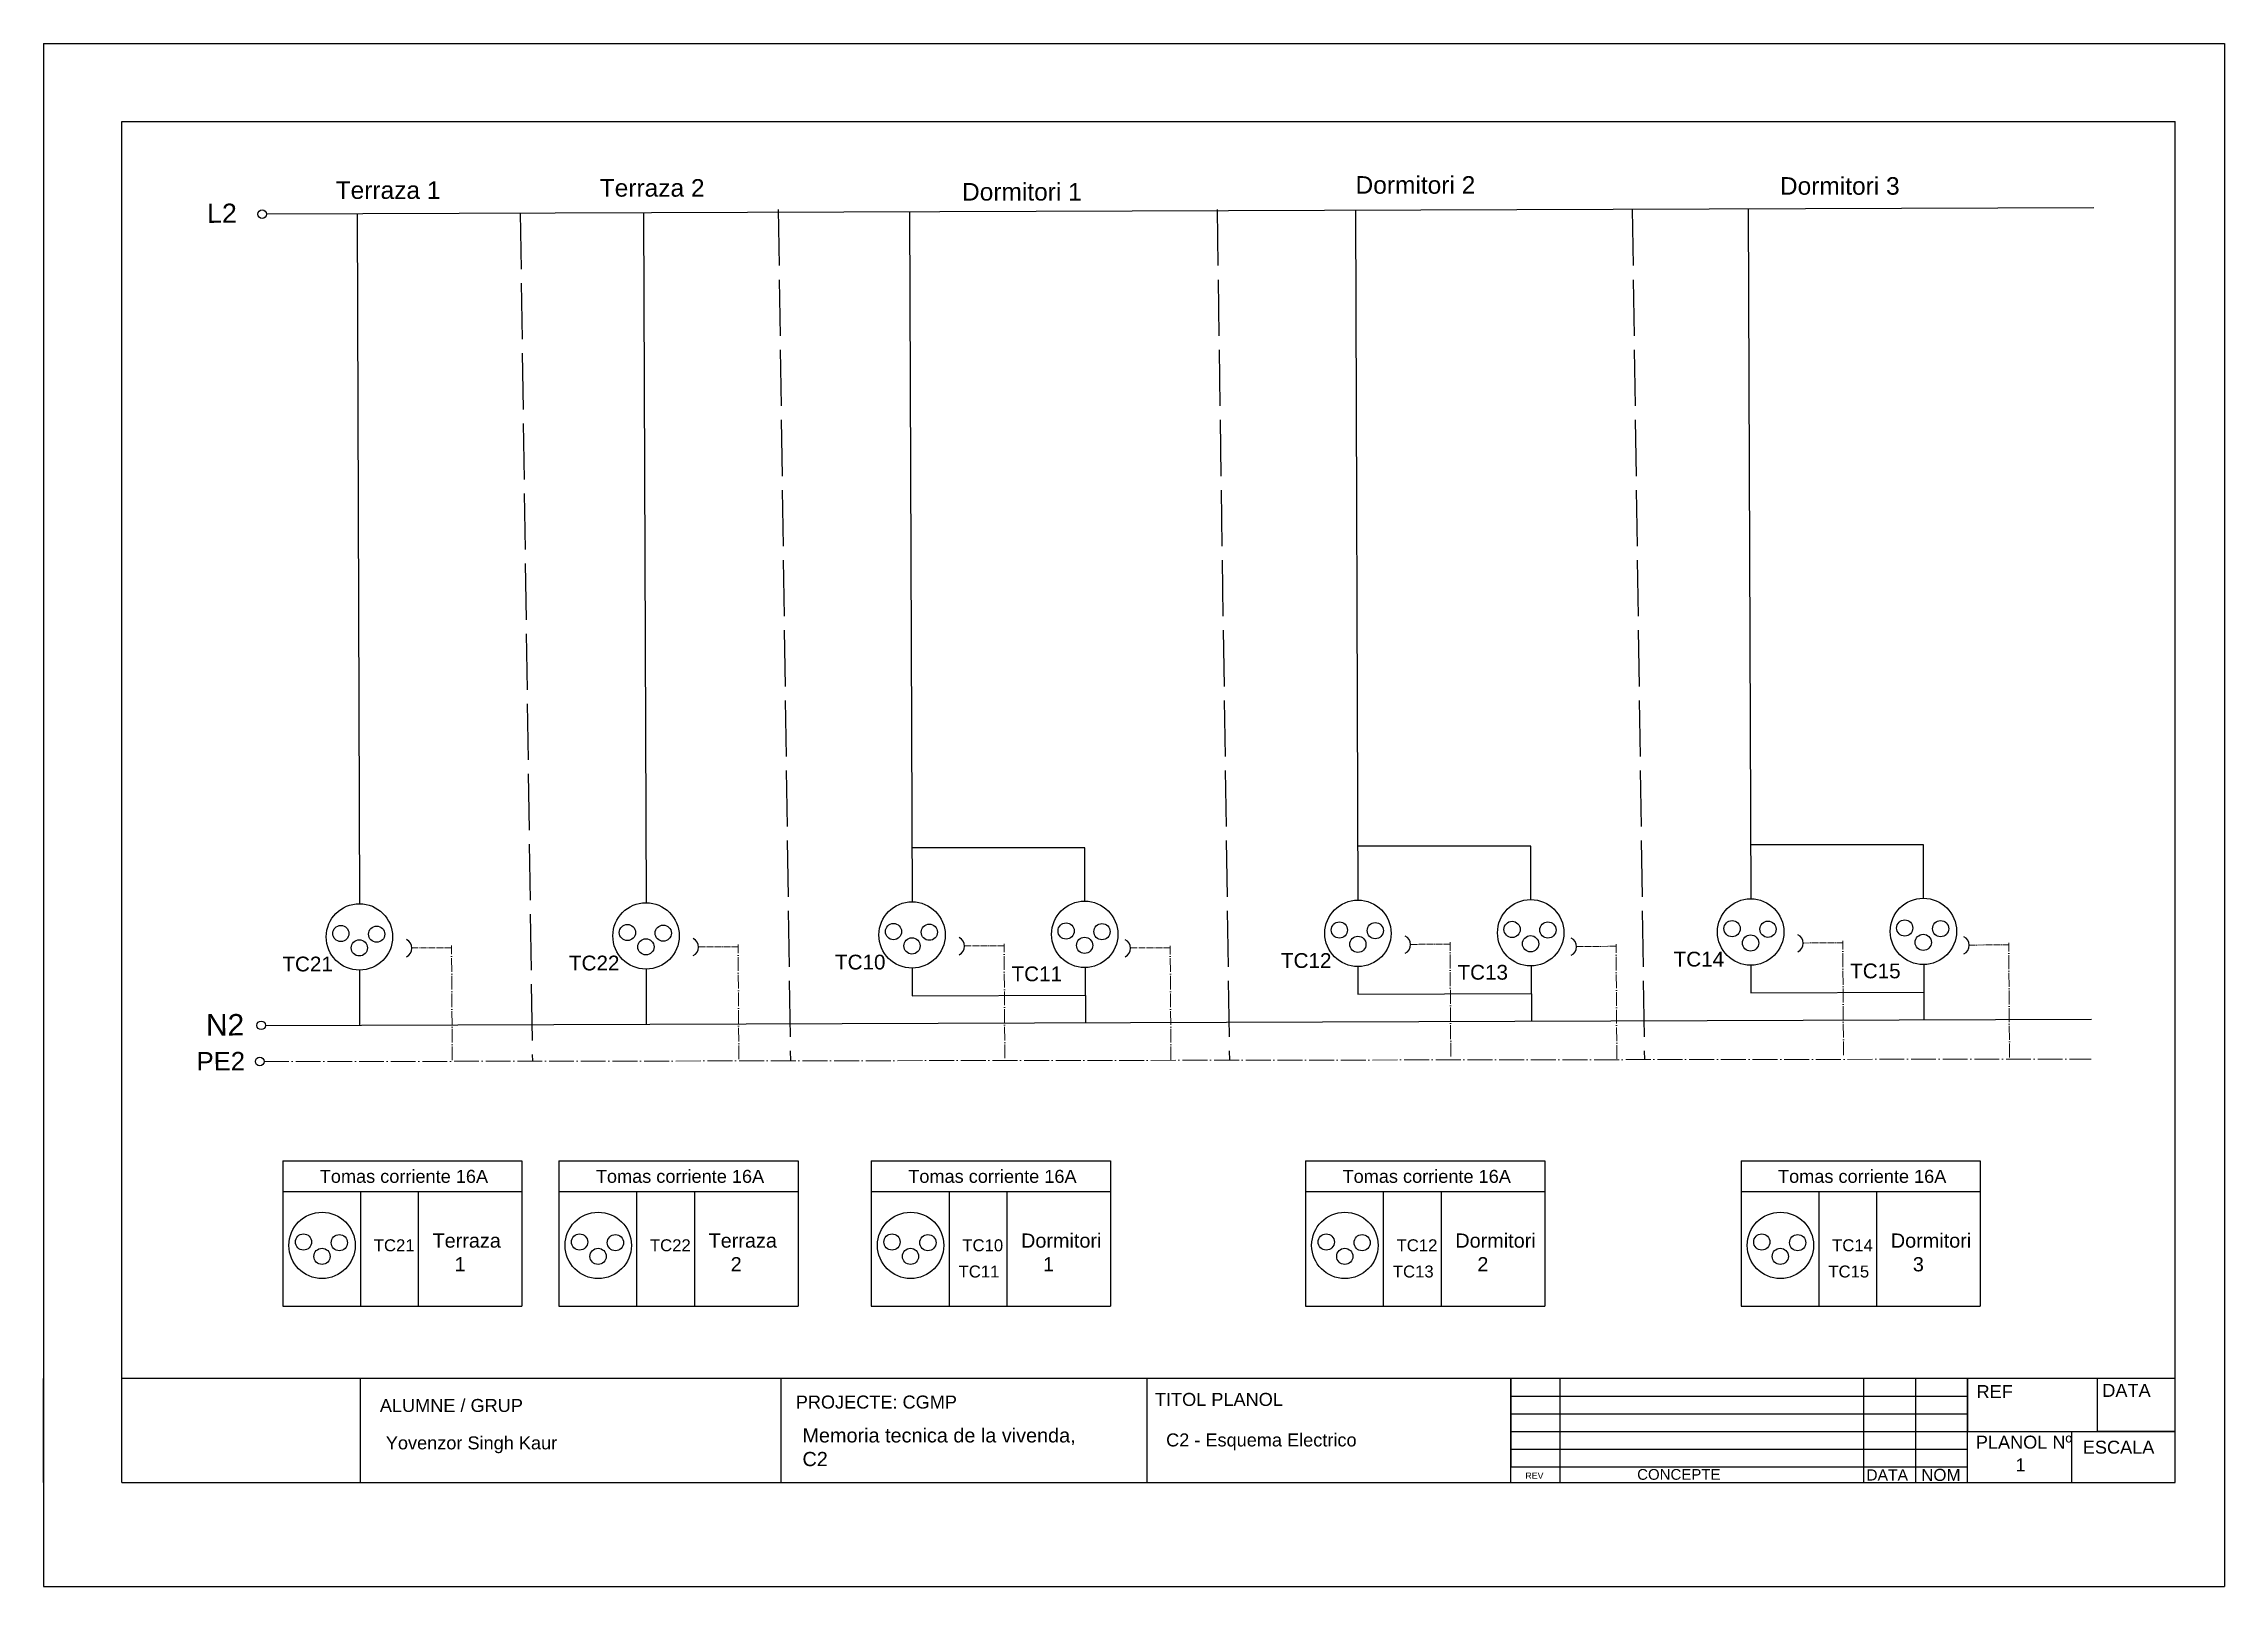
# Model space of a CAD drawing. Header units: millimetres. Extents: x 2377 to 4712, y -254 to 3188.
# Drawn here: x 3810 to 4230, y 480.6 to 777.6 of the extents above; entities that cross this region are included whole.
import ezdxf

# ---------------------------------------------------------------- set-up
doc = ezdxf.new("R2010")
doc.units = ezdxf.units.MM
doc.linetypes.add('ACAD_ISO02W100', pattern=[15, 12, -3])
doc.linetypes.add('ACAD_ISO04W100', pattern=[30, 24, -3, 0, -3])
doc.layers.add('Neutro', color=7, linetype='Continuous', true_color=0x2776bb)
doc.layers.add('Tierra', color=7, linetype='Continuous', true_color=0x58ba48)
doc.styles.get("Standard").update_dxf_attribs({"font": 'arial.ttf'})

msp = doc.modelspace()

# ---------------------------------------------------------------- texts
at = {"transparency": 33554687, "attachment_point": 1}
for s, width, gutter_width, heights, insert, char_height in [('Dormitori 2', 84.2878, 16.88, [1.86], (4062.67, 752.12), 3.3767), ('Dormitori 3', 84.2878, 16.88, [1.86], (4144.4, 751.93), 3.3767), ('Terraza 1', 84.2878, 16.88, [0], (3866.25, 751.12), 3.377), ('Terraza 2', 84.2878, 16.88, [0], (3917.11, 751.55), 3.377), ('Dormitori 1', 84.2878, 16.88, [1.86], (3986.88, 750.8), 3.3767), ('TC21', 51.0022, 14.23, [0], (3855.99, 601.87), 2.846), ('TC22', 51.0022, 14.23, [0], (3911.18, 602.06), 2.846), ('TC10', 51.0022, 14.23, [0], (3962.42, 602.24), 2.846), ('TC12', 51.0022, 14.23, [0], (4048.31, 602.54), 2.846), ('TC14', 51.0022, 14.23, [0], (4123.94, 602.81), 2.846), ('TC11', 51.0022, 14.23, [0], (3996.42, 599.97), 2.846), ('TC13', 51.0022, 14.23, [0], (4082.31, 600.28), 2.846), ('TC15', 51.0022, 14.23, [0], (4157.93, 600.54), 2.846), ('Tomas corriente 16A', 62.5304, 12.5, [0], (3863.19, 560.82), 2.5), ('Tomas corriente 16A', 62.5304, 12.5, [0], (3916.36, 560.82), 2.5), ('Tomas corriente 16A', 62.5304, 12.5, [0], (3976.53, 560.82), 2.5), ('Tomas corriente 16A', 62.5304, 12.5, [0], (4060.17, 560.82), 2.5), ('Tomas corriente 16A', 62.5304, 12.5, [0], (4144.04, 560.82), 2.5), ('TC21', 41.2747, 11.51, [0], (3873.59, 547.45), 2.303), ('Terraza \\P    1', 68.2119, 13.66, [0], (3884.91, 548.57), 2.733), ('TC22', 41.2747, 11.51, [0], (3926.77, 547.45), 2.303), ('Terraza \\P    2', 68.2119, 13.66, [0], (3938.08, 548.57), 2.733), ('TC10', 41.2747, 11.51, [0], (3986.94, 547.45), 2.303), ('Dormitori\\P    1', 68.2119, 13.66, [0], (3998.25, 548.57), 2.733), ('TC12', 41.2747, 11.51, [0], (4070.57, 547.45), 2.303), ('Dormitori\\P    2', 68.2119, 13.66, [0], (4081.89, 548.57), 2.733), ('TC14', 41.2747, 11.51, [0], (4154.45, 547.45), 2.303), ('Dormitori\\P    3', 68.2119, 13.66, [0], (4165.76, 548.57), 2.733), ('TC11', 41.2747, 11.51, [0], (3986.22, 542.4), 2.303), ('TC13', 41.2747, 11.51, [0], (4069.85, 542.4), 2.303), ('TC15', 41.2747, 11.51, [0], (4153.73, 542.4), 2.303), ('ALUMNE / GRUP', 48.2644, 12.5, [0], (3874.76, 516.71), 2.5), ('PROJECTE: CGMP', 37.0564, 12.5, [0], (3954.86, 517.37), 2.5), ('TITOL PLANOL', 34.1105, 12.5, [0], (4024.03, 517.88), 2.5), ('REF', 14.591, 12.5, [0], (4182.27, 519.38), 2.5), ('DATA', 13.3924, 12.5, [0], (4206.49, 519.61), 2.5), ('C2 - Esquema Electrico', 63.5407, 12.5, [0], (4026.19, 510.07), 2.5), ('PLANOL Nº', 23.5912, 12.5, [4.44], (4182.13, 509.65), 2.5), ('ESCALA', 18.9792, 12.5, [0], (4202.74, 508.68), 2.5), ('1', 63.5407, 12.5, [0], (4189.78, 505.26), 2.5), ('REV', 3.8206, 6.05, [0], (4095.39, 502.55), 1.209), ('CONCEPTE', 3.309, 10.34, [0], (4116.91, 503.22), 2.068), ('DATA', 8.5845, 10.78, [0], (4161.04, 503.16), 2.155), ('NOM', 9.2865, 11.66, [0], (4171.6, 503.26), 2.331)]:
    msp.add_mtext_dynamic_manual_height_columns(s, width=width, gutter_width=gutter_width, heights=heights, dxfattribs=dict(at, insert=insert, char_height=char_height))
at = {"ltscale": 5, "transparency": 33554687, "insert": (3841.48, 746.82), "char_height": 3.689, "attachment_point": 1, "rotation": 0.199}
msp.add_mtext_dynamic_manual_height_columns('L2', width=22.6485, gutter_width=18.45, heights=[0], dxfattribs=at)
at = {"transparency": 33554687, "attachment_point": 1}
for s, insert, char_height, width in [('Yovenzor Singh Kaur\\P', (3875.91, 509.51), 2.5, 34.6944), ('Memoria tecnica de la vivenda,\\PC2', (3956.15, 511.07), 2.7327, 53.673)]:
    msp.add_mtext(s, dxfattribs=dict(at, insert=insert, char_height=char_height, width=width))
at = {"layer": 'Neutro', "ltscale": 5, "transparency": 33554687, "insert": (3841.27, 590.79), "char_height": 4.123, "attachment_point": 1, "rotation": 0.199}
msp.add_mtext_dynamic_manual_height_columns('N2', width=25.3099, gutter_width=20.61, heights=[4.26], dxfattribs=at)
at = {"layer": 'Tierra', "ltscale": 5, "transparency": 33554687, "insert": (3839.47, 583.49), "char_height": 3.53, "attachment_point": 1, "rotation": 0.199}
msp.add_mtext_dynamic_manual_height_columns('PE2', width=21.6717, gutter_width=17.65, heights=[3.65], dxfattribs=at)

# ---------------------------------------------------------------- linework, layer by layer
at = {"transparency": 33554687}
for p, q in [((3810, 777.63), (4230, 777.63)), ((3810, 777.63), (3810, 480.63)), ((4230, 777.63), (4230, 480.63)), ((4230, 777.63), (4230, 762.63)), ((3825.05, 500.63), (3825.05, 762.63)), ((3825.05, 762.63), (4220.54, 762.63)), ((4220.54, 500.63), (4220.54, 762.63)), ((3853.01, 744.85), (4204.85, 746.08)), ((3870.36, 744.91), (3870.83, 612.06)), ((3925.55, 745.1), (3926.02, 612.25)), ((3976.79, 745.28), (3977.26, 612.43)), ((4062.67, 745.58), (4063.14, 612.73)), ((4138.3, 745.85), (4138.77, 613)), ((4010.54, 622.84), (3977.22, 622.84)), ((4010.54, 612.55), (4010.54, 622.84)), ((4096.42, 623.14), (4063.11, 623.14)), ((4096.42, 612.85), (4096.42, 623.14)), ((4172.05, 623.41), (4138.73, 623.41)), ((4172.05, 613.12), (4172.05, 623.41)), ((3856.05, 562.53), (3902.13, 562.53)), ((3856.05, 562.53), (3856.05, 556.63)), ((3902.13, 562.53), (3902.13, 556.63)), ((3909.22, 562.53), (3955.31, 562.53)), ((3909.22, 562.53), (3909.22, 556.63)), ((3955.31, 562.53), (3955.31, 556.63)), ((3969.4, 562.53), (4015.48, 562.53)), ((3969.4, 562.53), (3969.4, 556.63)), ((4015.48, 562.53), (4015.48, 556.63)), ((4053.03, 562.53), (4099.11, 562.53)), ((4053.03, 562.53), (4053.03, 556.63)), ((4099.11, 562.53), (4099.11, 556.63)), ((4136.91, 562.53), (4182.99, 562.53)), ((4136.91, 562.53), (4136.91, 556.63)), ((4182.99, 562.53), (4182.99, 556.63)), ((3856.05, 556.63), (3856.05, 534.55)), ((3856.05, 556.63), (3902.13, 556.63)), ((3871.04, 556.63), (3871.04, 534.55)), ((3882.15, 556.63), (3882.15, 534.55)), ((3902.13, 556.63), (3902.13, 534.55)), ((3909.22, 556.63), (3909.22, 534.55)), ((3909.22, 556.63), (3955.31, 556.63)), ((3924.21, 556.63), (3924.21, 534.55)), ((3935.33, 556.63), (3935.33, 534.55)), ((3955.31, 556.63), (3955.31, 534.55)), ((3969.4, 556.63), (3969.4, 534.55)), ((3969.4, 556.63), (4015.48, 556.63)), ((3984.38, 556.63), (3984.38, 534.55)), ((3995.5, 556.63), (3995.5, 534.55)), ((4015.48, 556.63), (4015.48, 534.55)), ((4053.03, 556.63), (4053.03, 534.55)), ((4053.03, 556.63), (4099.11, 556.63)), ((4068.02, 556.63), (4068.02, 534.55)), ((4079.13, 556.63), (4079.13, 534.55)), ((4099.11, 556.63), (4099.11, 534.55)), ((4136.91, 556.63), (4136.91, 534.55)), ((4136.91, 556.63), (4182.99, 556.63)), ((4151.9, 556.63), (4151.9, 534.55)), ((4163.01, 556.63), (4163.01, 534.55)), ((4182.99, 556.63), (4182.99, 534.55)), ((3856.05, 534.55), (3902.13, 534.55)), ((3909.22, 534.55), (3955.31, 534.55)), ((3969.4, 534.55), (4015.48, 534.55)), ((4053.03, 534.55), (4099.11, 534.55)), ((4136.91, 534.55), (4182.99, 534.55)), ((3810, 500.63), (3810, 520.63)), ((4220.54, 520.63), (3825.05, 520.63)), ((3871.05, 500.63), (3871.05, 520.63)), ((3952.05, 500.63), (3952.05, 520.63)), ((4022.55, 500.63), (4022.55, 520.63)), ((4092.55, 500.63), (4092.55, 520.63)), ((4092.55, 520.63), (4092.55, 517.23)), ((4092.55, 517.23), (4180.56, 517.23)), ((4092.55, 517.23), (4092.55, 513.83)), ((4102.11, 500.63), (4102.11, 520.63)), ((4160.56, 500.63), (4160.56, 520.63)), ((4170.56, 500.63), (4170.56, 520.63)), ((4180.56, 500.63), (4180.56, 520.63)), ((4180.56, 520.63), (4180.56, 510.43)), ((4205.58, 510.43), (4205.58, 520.63)), ((4220.54, 500.63), (4220.54, 520.63)), ((4092.55, 513.83), (4180.56, 513.83)), ((4092.55, 513.83), (4092.55, 510.43)), ((4092.55, 510.43), (4180.56, 510.43)), ((4092.55, 510.43), (4092.55, 507.03)), ((4180.56, 510.43), (4220.54, 510.43)), ((4180.56, 510.43), (4200.55, 510.43)), ((4200.55, 510.43), (4200.55, 500.63)), ((4220.54, 510.43), (4205.58, 510.43)), ((4092.55, 507.03), (4092.55, 503.63)), ((4092.55, 507.03), (4180.56, 507.03)), ((3825.05, 500.63), (3871.05, 500.63)), ((3871.05, 500.63), (3952.05, 500.63)), ((3952.05, 500.63), (4022.55, 500.63)), ((4022.55, 500.63), (4092.55, 500.63)), ((4092.55, 503.63), (4180.56, 503.63)), ((4092.55, 500.63), (4102.11, 500.63)), ((4102.11, 500.63), (4160.56, 500.63)), ((4160.56, 500.63), (4170.56, 500.63)), ((4170.56, 500.63), (4180.56, 500.63)), ((4180.56, 500.63), (4200.55, 500.63)), ((4200.55, 500.63), (4220.54, 500.63)), ((3810, 480.63), (4230, 480.63))]:
    msp.add_line(p, q, dxfattribs=at)
at = {"linetype": 'ACAD_ISO02W100', "ltscale": 0.9, "transparency": 33554687}
for p, q in [((3901.79, 745.02), (3904.13, 581.74)), ((3951.5, 745.69), (3953.84, 581.81)), ((4036.02, 745.69), (4038.37, 581.92)), ((4115.96, 745.69), (4118.3, 582.04))]:
    msp.add_line(p, q, dxfattribs=at)
at = {"transparency": 33554687}
for centre, radius in [((3852.11, 744.79), 0.83), ((3870.83, 605.67), 6.39), ((3926.02, 605.86), 6.39), ((3977.26, 606.04), 6.39), ((4010.51, 606.16), 6.39), ((4063.14, 606.35), 6.39), ((4096.4, 606.46), 6.39), ((4138.77, 606.61), 6.39), ((4172.03, 606.73), 6.39), ((3867.25, 606.32), 1.56), ((3870.81, 603.55), 1.56), ((3874.15, 606.19), 1.56), ((3922.44, 606.51), 1.56), ((3926, 603.75), 1.56), ((3929.34, 606.39), 1.56), ((3973.68, 606.69), 1.56), ((3977.24, 603.93), 1.56), ((3980.58, 606.57), 1.56), ((4006.93, 606.81), 1.56), ((4010.49, 604.04), 1.56), ((4013.84, 606.68), 1.56), ((4059.56, 606.99), 1.56), ((4063.12, 604.23), 1.56), ((4066.47, 606.87), 1.56), ((4092.82, 607.11), 1.56), ((4096.38, 604.35), 1.56), ((4099.72, 606.99), 1.56), ((4135.19, 607.26), 1.56), ((4138.75, 604.49), 1.56), ((4142.1, 607.14), 1.56), ((4168.44, 607.38), 1.56), ((4172.01, 604.61), 1.56), ((4175.35, 607.25), 1.56), ((3863.63, 546.28), 6.39), ((3916.81, 546.28), 6.39), ((3976.98, 546.28), 6.39), ((4060.61, 546.28), 6.39), ((4144.49, 546.28), 6.39), ((3860.05, 546.93), 1.56), ((3866.96, 546.8), 1.56), ((3913.23, 546.93), 1.56), ((3920.13, 546.8), 1.56), ((3973.4, 546.93), 1.56), ((3980.31, 546.8), 1.56), ((4057.03, 546.93), 1.56), ((4063.94, 546.8), 1.56), ((4140.91, 546.93), 1.56), ((4147.82, 546.8), 1.56), ((3863.62, 544.16), 1.56), ((3916.79, 544.16), 1.56), ((3976.96, 544.16), 1.56), ((4060.6, 544.16), 1.56), ((4144.47, 544.16), 1.56)]:
    msp.add_circle(centre, radius, dxfattribs=at)
at = {"layer": 'Neutro', "transparency": 33554687}
for p, q in [((3870.83, 599.29), (3870.83, 588.61)), ((3926.02, 599.48), (3926.02, 588.81)), ((3977.26, 599.66), (3977.26, 594.32)), ((4010.6, 599.78), (4010.64, 589.11)), ((4063.14, 599.96), (4063.14, 594.63)), ((4096.49, 600.08), (4096.53, 589.41)), ((4138.77, 600.23), (4138.77, 594.89)), ((4172.12, 600.35), (4172.15, 589.67)), ((3977.26, 594.32), (4010.62, 594.44)), ((4063.14, 594.63), (4096.51, 594.74)), ((4138.77, 594.89), (4172.13, 595.01)), ((4204.38, 589.79), (3852.75, 588.55))]:
    msp.add_line(p, q, dxfattribs=at)
msp.add_circle((3851.92, 588.64), 0.83, dxfattribs=at)
at = {"layer": 'Tierra', "linetype": 'ACAD_ISO04W100', "lineweight": 15, "ltscale": 0.11, "transparency": 33554687}
for p, q in [((4156.64, 582.87), (4156.5, 604.93)), ((3888.7, 581.93), (3888.56, 603.98)), ((3943.89, 582.13), (3943.75, 604.18)), ((3995.13, 582.31), (3994.98, 604.36)), ((4027.11, 581.91), (4026.97, 603.96)), ((4081.01, 582.61), (4080.87, 604.66)), ((4112.99, 582.21), (4112.85, 604.26)), ((4188.62, 582.48), (4188.48, 604.53))]:
    msp.add_line(p, q, dxfattribs=at)
at = {"layer": 'Tierra', "linetype": 'ACAD_ISO04W100', "lineweight": 15, "ltscale": 0.05, "transparency": 33554687}
for p, q in [((3888.56, 603.58), (3881.06, 603.55)), ((3943.75, 603.78), (3936.25, 603.75)), ((3994.99, 603.96), (3987.49, 603.93)), ((4026.97, 603.56), (4019.47, 603.53)), ((4080.87, 604.26), (4073.37, 604.23)), ((4112.85, 603.86), (4105.35, 603.83)), ((4156.5, 604.53), (4149, 604.49)), ((4188.48, 604.13), (4180.98, 604.1))]:
    msp.add_line(p, q, dxfattribs=at)
at = {"layer": 'Tierra', "color": 85, "linetype": 'ACAD_ISO04W100', "lineweight": 15, "ltscale": 0.2, "true_color": 0x58ba48, "transparency": 33554687}
msp.add_line((3852.45, 581.66), (4204.32, 582.16), dxfattribs=at)
at = {"layer": 'Tierra', "transparency": 33554687}
msp.add_circle((3851.62, 581.66), 0.83, dxfattribs=at)
for centre in [(3879.14, 603.5), (3934.33, 603.7), (3985.57, 603.88), (4017.55, 603.48), (4071.45, 604.18), (4103.43, 603.78), (4147.08, 604.44), (4179.06, 604.05)]:
    msp.add_arc(centre, 1.81, 294.9893, 65.0107, dxfattribs=at)

msp.set_redraw_order([(e.dxf.handle, doc.entitydb.next_handle()) for e in msp.query("TEXT MTEXT ATTDEF DIMENSION ARC_DIMENSION")])  # texts and dimensions are drawn at this point

doc.saveas('drawing.dxf')
